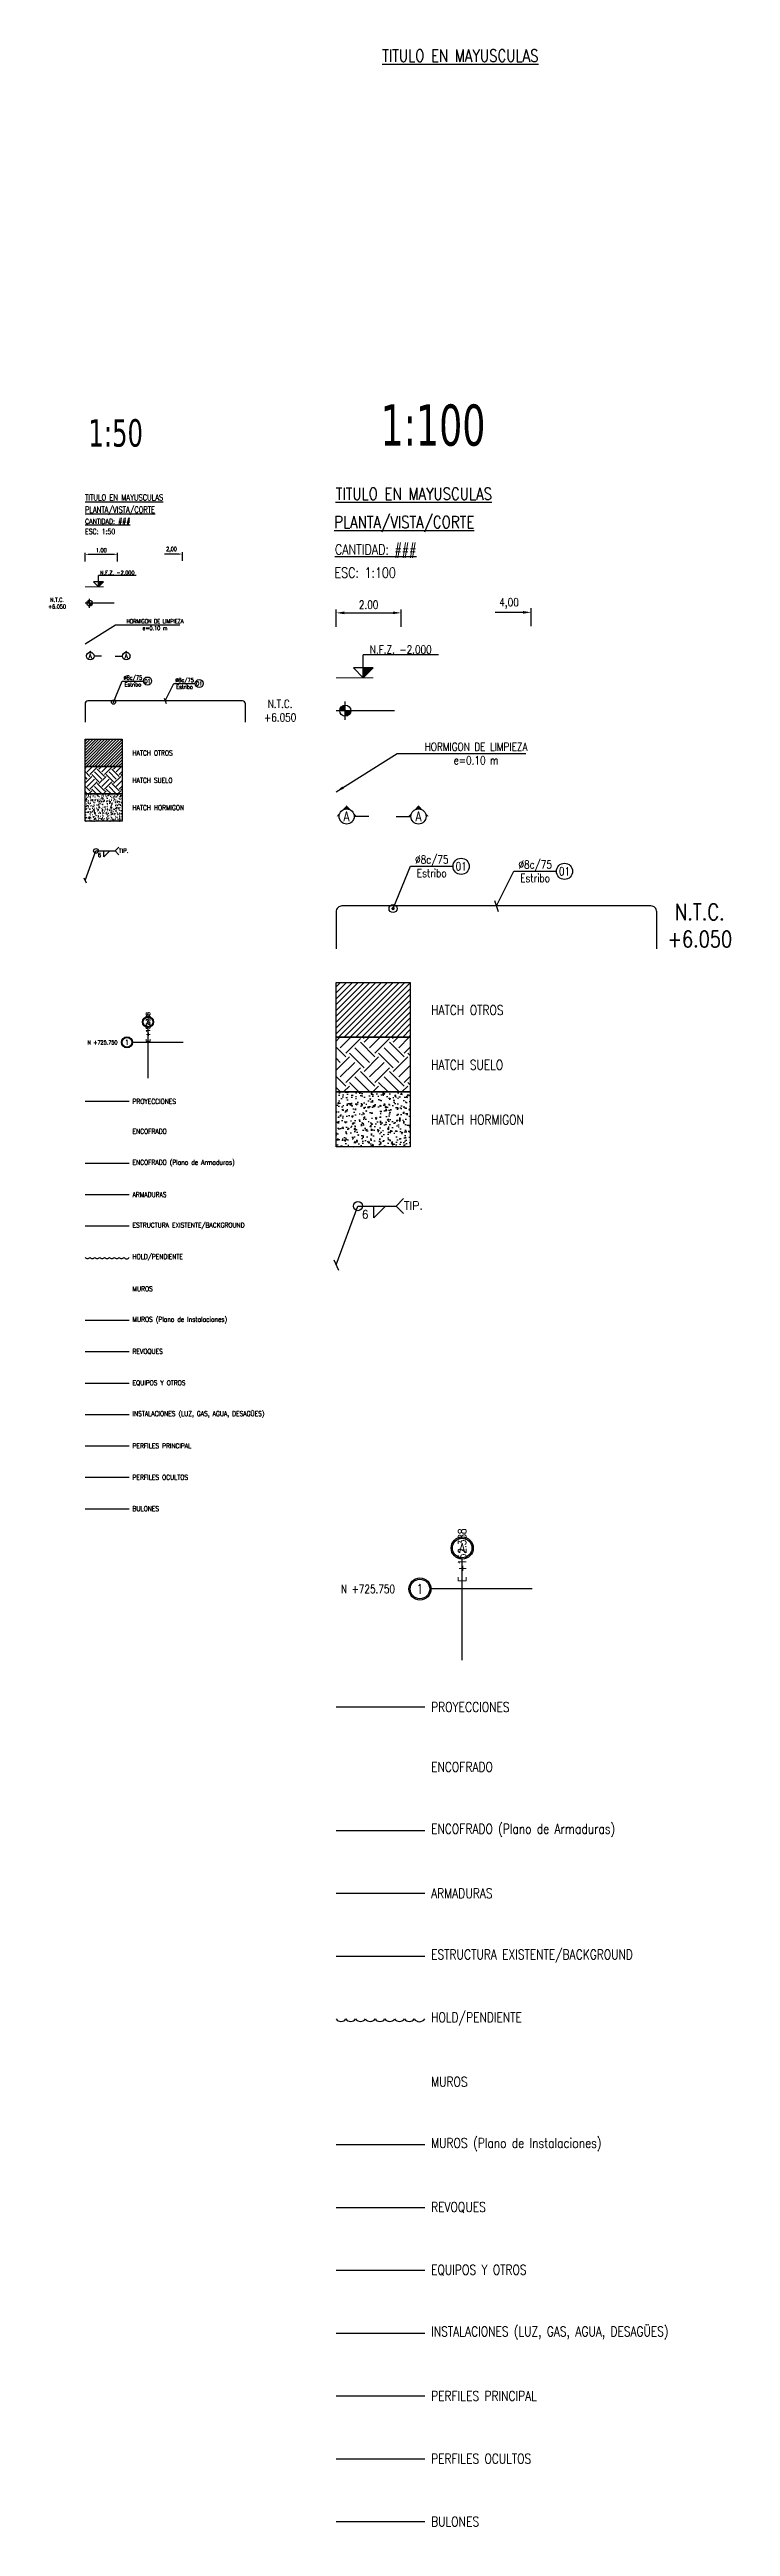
# Model space of a CAD drawing. Header units: millimetres. Extents: x -725228 to 10849, y -8846583 to 5995.
# Drawn here: x -848.6 to -827.7, y 864.3 to 940.4 of the extents above; entities that cross this region are included whole.
import ezdxf

# ---------------------------------------------------------------- set-up
doc = ezdxf.new("R2010")
doc.units = ezdxf.units.MM
doc.header["$PDMODE"] = 35
doc.header["$PDSIZE"] = 1
doc.linetypes.add('CENTER', pattern=[50.8, 31.75, -6.35, 6.35, -6.35])
doc.linetypes.add('HIDDEN', pattern=[9.525, 6.35, -3.175])
doc.layers.add('00-SIMB', color=1, linetype='Continuous', lineweight=0)
for name, color, linetype in [('CI-Armaduras', 4, 'Continuous'), ('CI-Auxiliar2', 2, 'Continuous'), ('CI-Encofrados', 2, 'Continuous'), ('CI-Equipamiento', 253, 'Continuous'), ('CI-I.S. Agua Caliente', 6, 'Continuous'), ('CI-Posiciones', 3, 'Continuous'), ('CI-Proyecciones', 1, 'HIDDEN'), ('CI-Revoques', 2, 'Continuous'), ('ES-Perfil-Oculto', 1, 'HIDDEN'), ('ES-Perfiles-f', 2, 'Continuous'), ('ES-Perfiles-g', 4, 'Continuous'), ('GE-Background', 252, 'Continuous'), ('GE-Cotas', 1, 'Continuous'), ('GE-Ejes', 1, 'CENTER'), ('GE-Hatch', 1, 'Continuous'), ('GE-Simbologia', 2, 'Continuous'), ('GE-Textos', 3, 'Continuous'), ('GE-Titulos', 4, 'Continuous'), ('PENDIENTE', 6, 'Continuous'), ('ZZ-Rotulo-Textos', 7, 'Continuous')]:
    doc.layers.add(name, color=color, linetype=linetype)
doc.styles.add('Romans', font='romans.shx', dxfattribs={"width": 0.8})
doc.styles.add('Romans PF', font='romans.shx', dxfattribs={"width": 0.8})
doc.styles.add('T2', font='ROMANS.shx', dxfattribs={"width": 0.8})
doc.styles.add('Tahoma', font='tahoma.ttf', dxfattribs={"width": 0.75})
doc.dimstyles.new('1-100', dxfattribs={"dimscale": 100, "dimtxt": 2.2, "dimasz": 1.5, "dimexe": 1, "dimexo": 0, "dimgap": 1, "dimtad": 1, "dimdec": 0, "dimzin": 9, "dimdsep": 46, "dimtxsty": 'T2', "dimblk": 'ARCHTICK', "dimcen": 0, "dimdle": 1, "dimclrd": 256, "dimclre": 256, "dimclrt": 2, "dimadec": 0, "dimazin": 0, "dimtfac": 0.666667, "dimtdec": 0, "dimtmove": 0, "dimatfit": 3, "dimldrblk": 'OBLIQUE', "dimfxl": 1, "dimtolj": 1, "dimtzin": 0, "dimlwd": -1, "dimlwe": -1, "dimarcsym": 0})
doc.dimstyles.new('1-25', dxfattribs={"dimscale": 25, "dimtxt": 2.5, "dimasz": 2.5, "dimexe": 1.25, "dimexo": 1.25, "dimgap": 1.25, "dimtad": 1, "dimdec": 0, "dimzin": 12, "dimtxsty": 'Romans PF', "dimcen": 0, "dimclrd": 2, "dimclre": 2, "dimclrt": 3, "dimadec": 0, "dimazin": 3, "dimtfac": 1, "dimtdec": 0, "dimtmove": 0, "dimatfit": 3, "dimfxl": 1, "dimlwd": -1, "dimlwe": -1, "dimarcsym": 0})
doc.dimstyles.new('COTAS GENERAL', dxfattribs={"dimscale": 0.1, "dimtxt": 2.5, "dimasz": 2.5, "dimexe": 1, "dimexo": 1, "dimgap": 1.25, "dimtad": 1, "dimzin": 1, "dimdsep": 46, "dimtxsty": 'Romans', "dimcen": 1, "dimclrd": 2, "dimclre": 1, "dimclrt": 3, "dimaunit": 1, "dimadec": 3, "dimazin": 0, "dimtfac": 1, "dimtix": 1, "dimtmove": 0, "dimatfit": 0, "dimfxl": 1.5, "dimtolj": 1, "dimarcsym": 0})
doc.dimstyles.new('COTAS REPLANTEO', dxfattribs={"dimscale": 0.1, "dimtxt": 2.5, "dimasz": 2.5, "dimexe": 1.25, "dimexo": 1.25, "dimgap": 1.25, "dimtad": 1, "dimjust": 1, "dimzin": 1, "dimtxsty": 'Romans PF', "dimcen": 0, "dimse2": 1, "dimsd2": 1, "dimclrd": 2, "dimclre": 1, "dimclrt": 3, "dimadec": 0, "dimazin": 3, "dimtfac": 1, "dimtmove": 0, "dimatfit": 3, "dimfxl": 1, "dimlwd": -1, "dimlwe": -1, "dimarcsym": 0})

msp = doc.modelspace()

# ---------------------------------------------------------------- texts
at = {"layer": 'CI-Posiciones', "style": 'Romans'}
for s, height, p in [('6', 0.125, (-847.141, 915.6)), ('TIP.', 0.125, (-846.491, 915.733)), ('TIP.', 0.25, (-837.724, 904.757)), ('6', 0.25, (-839.024, 904.489))]:
    msp.add_text(s, height=height, dxfattribs=at).set_placement(p)
at = {"layer": 'CI-Posiciones', "attachment_point": 5, "style": 'Romans'}
for s, insert, char_height, width in [('%%C8c/75\\PEstribo', (-846.062, 921.013), 0.125, 1.21256), ('01', (-845.61, 921.013), 0.125, 0.13333), ('%%C8c/75\\PEstribo', (-844.472, 920.937), 0.125, 1.21256), ('01', (-844.02, 920.937), 0.125, 0.13333), ('%%C8c/75\\PEstribo', (-836.866, 915.317), 0.25, 2.42513), ('%%C8c/75\\PEstribo', (-833.686, 915.164), 0.25, 2.42513), ('01', (-835.963, 915.317), 0.25, 0.26667), ('01', (-832.783, 915.163), 0.25, 0.26667)]:
    msp.add_mtext(s, dxfattribs=dict(at, insert=insert, char_height=char_height, width=width))
at = {"layer": 'GE-Ejes', "color": 2, "attachment_point": 6, "rotation": 90, "style": 'Romans'}
for insert, char_height in [((-845.594, 910.831), 0.125), ((-835.931, 894.953), 0.25)]:
    msp.add_mtext('E +152.388', dxfattribs=dict(at, insert=insert, char_height=char_height))
at = {"layer": 'GE-Ejes', "color": 3, "attachment_point": 5, "style": 'Romans'}
for s, insert, char_height, width in [('A', (-845.594, 910.531), 0.15, 0.13333), ('1', (-846.244, 909.902), 0.15, 0.13333), ('A', (-835.931, 894.353), 0.3, 0.26667), ('1', (-837.231, 893.094), 0.3, 0.26667)]:
    msp.add_mtext(s, dxfattribs=dict(at, insert=insert, char_height=char_height, width=width))
at = {"layer": 'GE-Ejes', "color": 2, "attachment_point": 4, "style": 'Romans'}
for s, insert, char_height in [('\\pi-0.91429;N +725.750', (-846.544, 909.902), 0.125), ('\\pi-1.8286;N +725.750', (-837.831, 893.094), 0.25)]:
    msp.add_mtext(s, dxfattribs=dict(at, insert=insert, char_height=char_height))
at = {"layer": 'GE-Textos', "style": 'Romans'}
for s, insert, char_height, width, attachment_point in [('N.F.Z. -2.000', (-846.539, 924.283), 0.125, 1.21256, 8), ('\\pi-2.884;N.T.C.\\P+6.050', (-846.952, 923.407), 0.125, 1.21256, 5), ('A', (-847.371, 921.78), 0.15, 1.45508, 5), ('A', (-846.266, 921.78), 0.15, 1.45508, 5), ('N.F.Z. -2.000', (-837.82, 921.857), 0.25, 2.42513, 8), ('\\pi-5.768;N.T.C.\\P+6.050', (-838.647, 920.103), 0.25, 2.42513, 5), ('A', (-839.485, 916.851), 0.3, 2.91015, 5), ('A', (-837.274, 916.851), 0.3, 2.91015, 5), ('\\pi-11.536;N.T.C.\\P+6.050', (-822.852, 913.496), 0.5, 4.85026, 5)]:
    msp.add_mtext(s, dxfattribs=dict(at, insert=insert, char_height=char_height, width=width, attachment_point=attachment_point))
at = {"layer": 'GE-Textos', "attachment_point": 5, "style": 'Romans'}
for s, insert, char_height in [('\\pi0.4476;HORMIGON DE LIMPIEZA\\Pe=0.10 m ', (-845.604, 922.747), 0.125), ('\\pi0.8952;HORMIGON DE LIMPIEZA\\Pe=0.10 m ', (-835.95, 918.784), 0.25)]:
    msp.add_mtext(s, dxfattribs=dict(at, insert=insert, char_height=char_height))
at = {"layer": 'GE-Titulos', "style": 'Romans PF', "width": 0.8}
for s, p in [('%%UTITULO EN MAYUSCULAS', (-838.393, 940.058)), ('%%UTITULO EN MAYUSCULAS', (-839.823, 926.585)), ('%%UPLANTA/VISTA/CORTE', (-839.866, 925.714))]:
    msp.add_text(s, height=0.375, dxfattribs=at).set_placement(p)
at = {"layer": 'GE-Titulos', "color": 3, "style": 'Romans PF', "width": 0.8}
for s, p in [('%%UCANTIDAD: ###', (-839.845, 924.902)), ('ESC: 1:100', (-839.857, 924.19))]:
    msp.add_text(s, height=0.3125, dxfattribs=at).set_placement(p)
at = {"layer": 'GE-Titulos', "attachment_point": 4, "line_spacing_factor": 1.200001, "style": 'Romans PF'}
for s, insert, char_height, width in [('{\\H0.75x;\\LTITULO EN MAYUSCULAS\\PPLANTA/VISTA/CORTE\\P\\H0.83333x;\\C3;CANTIDAD: ###\\P\\lESC: 1:50}', (-847.533, 926.143), 0.25, 17.8389), ('{\\H0.75x;HATCH OTROS}', (-846.071, 918.803), 0.2, 14.27112), ('{\\H0.75x;HATCH SUELO}', (-846.071, 917.961), 0.2, 14.27112), ('{\\H0.75x;HATCH HORMIGON}', (-846.071, 917.119), 0.2, 14.27112), ('{\\H0.75x;HATCH OTROS}', (-836.883, 910.895), 0.4, 28.54223), ('{\\H0.75x;HATCH SUELO}', (-836.883, 909.211), 0.4, 28.54223), ('{\\H0.75x;PROYECCIONES}', (-846.071, 908.087), 0.2, 14.27112), ('{\\H0.75x;ENCOFRADO}', (-846.071, 907.166), 0.2, 14.27112), ('{\\H0.75x;HATCH HORMIGON}', (-836.883, 907.527), 0.4, 28.54223), ('{\\H0.75x;ENCOFRADO (Plano de Armaduras)}', (-846.071, 906.189), 0.2, 14.27112), ('{\\H0.75x;ARMADURAS}', (-846.071, 905.223), 0.2, 14.27112), ('{\\H0.75x;ESTRUCTURA EXISTENTE/BACKGROUND}', (-846.071, 904.257), 0.2, 14.27112), ('{\\H0.75x;HOLD/PENDIENTE}', (-846.071, 903.291), 0.2, 14.27112), ('{\\H0.75x;MUROS}', (-846.071, 902.325), 0.2, 14.27112), ('{\\H0.75x;MUROS (Plano de Instalaciones)}', (-846.071, 901.359), 0.2, 14.27112), ('{\\H0.75x;REVOQUES}', (-846.071, 900.393), 0.2, 14.27112), ('{\\H0.75x;EQUIPOS Y OTROS}', (-846.071, 899.427), 0.2, 14.27112), ('{\\H0.75x;INSTALACIONES (LUZ, GAS, AGUA, DESAGÜES)}', (-846.071, 898.461), 0.2, 14.27112), ('{\\H0.75x;PERFILES PRINCIPAL}', (-846.071, 897.495), 0.2, 14.27112), ('{\\H0.75x;PERFILES OCULTOS}', (-846.071, 896.529), 0.2, 14.27112), ('{\\H0.75x;BULONES}', (-846.071, 895.563), 0.2, 14.27112), ('{\\H0.75x;PROYECCIONES}', (-836.883, 889.463), 0.4, 28.54223), ('{\\H0.75x;ENCOFRADO}', (-836.883, 887.623), 0.4, 28.54223), ('{\\H0.75x;ENCOFRADO (Plano de Armaduras)}', (-836.883, 885.669), 0.4, 28.54223), ('{\\H0.75x;ARMADURAS}', (-836.883, 883.737), 0.4, 28.54223), ('{\\H0.75x;ESTRUCTURA EXISTENTE/BACKGROUND}', (-836.883, 881.805), 0.4, 28.54223), ('{\\H0.75x;HOLD/PENDIENTE}', (-836.883, 879.873), 0.4, 28.54223), ('{\\H0.75x;MUROS}', (-836.883, 877.941), 0.4, 28.54223), ('{\\H0.75x;MUROS (Plano de Instalaciones)}', (-836.883, 876.009), 0.4, 28.54223), ('{\\H0.75x;REVOQUES}', (-836.883, 874.077), 0.4, 28.54223), ('{\\H0.75x;EQUIPOS Y OTROS}', (-836.883, 872.145), 0.4, 28.54223), ('{\\H0.75x;INSTALACIONES (LUZ, GAS, AGUA, DESAGÜES)}', (-836.883, 870.213), 0.4, 28.54223), ('{\\H0.75x;PERFILES PRINCIPAL}', (-836.883, 868.281), 0.4, 28.54223), ('{\\H0.75x;PERFILES OCULTOS}', (-836.883, 866.349), 0.4, 28.54223), ('{\\H0.75x;BULONES}', (-836.883, 864.417), 0.4, 28.54223)]:
    msp.add_mtext(s, dxfattribs=dict(at, insert=insert, char_height=char_height, width=width))
at = {"layer": 'ZZ-Rotulo-Textos', "style": 'Tahoma', "width": 0.75}
for s, height, p in [('1:100', 1.2656, (-838.442, 928.253)), ('1:50', 0.8438, (-847.428, 928.223))]:
    msp.add_text(s, height=height, dxfattribs=at).set_placement(p)

# ---------------------------------------------------------------- blocks, each defined once
blk = doc.blocks.new('_ArchTick')
at = {"color": 0, "linetype": 'ByBlock', "const_width": 0.15}
blk.add_lwpolyline([(-0.5, -0.5), (0.5, 0.5)], dxfattribs=at)
blk = doc.blocks.new('*D81')
at = {"layer": 'Defpoints', "color": 0, "transparency": 16777216}
for p in [(-846.533, 924.911), (-847.533, 924.645), (-846.533, 924.645)]:
    blk.add_point(p, dxfattribs=at)
at = {"layer": 'GE-Cotas', "color": 1, "lineweight": -2, "transparency": 16777216}
for p, q in [((-847.533, 924.695), (-847.533, 924.961)), ((-846.533, 924.695), (-846.533, 924.961))]:
    blk.add_line(p, q, dxfattribs=at)
at = {"layer": 'GE-Cotas', "color": 2, "lineweight": -2, "transparency": 16777216}
blk.add_line((-847.408, 924.911), (-846.658, 924.911), dxfattribs=at)
at = {"layer": 'GE-Cotas', "color": 2, "transparency": 16777216}
for points in [[(-847.408, 924.931), (-847.408, 924.89), (-847.533, 924.911)], [(-846.658, 924.931), (-846.658, 924.89), (-846.533, 924.911)]]:
    blk.add_solid(points, dxfattribs=at)
at = {"layer": 'GE-Cotas', "color": 3, "transparency": 16777216, "insert": (-847.033, 925.036), "char_height": 0.125, "attachment_point": 5, "style": 'Romans'}
blk.add_mtext('\\A1;1.00', dxfattribs=at)
blk = doc.blocks.new('*D82')
at = {"layer": 'Defpoints', "color": 0, "transparency": 16777216}
for p in [(-846.533, 924.918), (-846.533, 924.645), (-844.533, 924.645)]:
    blk.add_point(p, dxfattribs=at)
at = {"layer": 'GE-Cotas', "color": 2, "transparency": 16777216}
blk.add_line((-844.658, 924.918), (-845.088, 924.918), dxfattribs=at)
at = {"layer": 'GE-Cotas', "color": 1, "transparency": 16777216}
blk.add_line((-844.533, 924.707), (-844.533, 924.981), dxfattribs=at)
at = {"layer": 'GE-Cotas', "color": 2, "transparency": 16777216}
blk.add_solid([(-844.658, 924.939), (-844.658, 924.897), (-844.533, 924.918)], dxfattribs=at)
at = {"layer": 'GE-Cotas', "color": 3, "transparency": 16777216, "insert": (-844.873, 925.055), "char_height": 0.125, "attachment_point": 5, "style": 'Romans PF'}
blk.add_mtext('2,00', dxfattribs=at)
blk = doc.blocks.new('*D83')
at = {"layer": 'Defpoints', "color": 0, "transparency": 16777216}
for p in [(-839.809, 922.579), (-837.809, 923.111), (-837.809, 922.579)]:
    blk.add_point(p, dxfattribs=at)
at = {"layer": 'GE-Cotas', "color": 1, "lineweight": -2, "transparency": 16777216}
for p, q in [((-839.809, 922.679), (-839.809, 923.211)), ((-837.809, 922.679), (-837.809, 923.211))]:
    blk.add_line(p, q, dxfattribs=at)
at = {"layer": 'GE-Cotas', "color": 2, "lineweight": -2, "transparency": 16777216}
blk.add_line((-839.559, 923.111), (-838.059, 923.111), dxfattribs=at)
at = {"layer": 'GE-Cotas', "color": 2, "transparency": 16777216}
for points in [[(-839.559, 923.153), (-839.559, 923.07), (-839.809, 923.111)], [(-838.059, 923.153), (-838.059, 923.07), (-837.809, 923.111)]]:
    blk.add_solid(points, dxfattribs=at)
at = {"layer": 'GE-Cotas', "color": 3, "transparency": 16777216, "insert": (-838.809, 923.361), "char_height": 0.25, "attachment_point": 5, "style": 'Romans'}
blk.add_mtext('\\A1;2.00', dxfattribs=at)
blk = doc.blocks.new('*D84')
at = {"layer": 'Defpoints', "color": 0, "transparency": 16777216}
for p in [(-837.809, 923.126), (-837.809, 922.579), (-833.809, 922.579)]:
    blk.add_point(p, dxfattribs=at)
at = {"layer": 'GE-Cotas', "color": 1, "transparency": 16777216}
blk.add_line((-833.809, 922.704), (-833.809, 923.251), dxfattribs=at)
at = {"layer": 'GE-Cotas', "color": 2, "transparency": 16777216}
blk.add_line((-834.059, 923.126), (-834.918, 923.126), dxfattribs=at)
blk.add_solid([(-834.059, 923.168), (-834.059, 923.085), (-833.809, 923.126)], dxfattribs=at)
at = {"layer": 'GE-Cotas', "color": 3, "transparency": 16777216, "insert": (-834.489, 923.4), "char_height": 0.25, "attachment_point": 5, "style": 'Romans PF'}
blk.add_mtext('4,00', dxfattribs=at)

# ---------------------------------------------------------------- dimensions: what is measured, and where the dimension line sits
at = {"layer": 'GE-Cotas'}
for base, p1, p2, dimstyle, override, picture, middle in [((-846.533, 924.911), (-847.533, 924.645), (-846.533, 924.645), 'COTAS GENERAL', {"dimscale": 0.05, "dimdec": 2, "dimzin": 1}, '*D81', (-847.033, 925.036)), ((-846.533, 924.918), (-844.533, 924.645), (-846.533, 924.645), 'COTAS REPLANTEO', {"dimscale": 0.05, "dimdec": 2, "dimzin": 0}, '*D82', (-844.873, 925.055)), ((-837.809, 923.111), (-839.809, 922.579), (-837.809, 922.579), 'COTAS GENERAL', {"dimscale": 0.1, "dimdec": 2, "dimzin": 1}, '*D83', (-838.809, 923.361)), ((-837.809, 923.126), (-833.809, 922.579), (-837.809, 922.579), 'COTAS REPLANTEO', {"dimscale": 0.1, "dimdec": 2, "dimzin": 0}, '*D84', (-834.489, 923.4))]:
    dim = msp.add_linear_dim(base=base, p1=p1, p2=p2, dimstyle=dimstyle, override=override, dxfattribs=at)
    dim.commit()
    dim.dimension.update_dxf_attribs({"geometry": picture, "text_midpoint": middle})

# ---------------------------------------------------------------- hatches: boundary and pattern name
at = {"layer": 'GE-Hatch'}
h = msp.add_hatch(dxfattribs=at)
h.set_pattern_fill('ANSI31', color=256, scale=0.02, style=0)
h.set_pattern_definition([(45, (-24.34431, 808.13103), (-0.0449012806, 0.0449012806), [])])
h.paths.add_polyline_path([(-846.393, 919.228), (-847.533, 919.228), (-847.533, 918.386), (-846.393, 918.386)])
h = msp.add_hatch(dxfattribs=at)
h.set_pattern_fill('EARTH', color=256, scale=0.05, angle=45, style=0)
h.set_pattern_definition([(45, (-24.3443, 808.13103), (3e-17, 0.4490128), [0.3175, -0.3175]), (45, (-24.4285, 808.21522), (3e-17, 0.4490128), [0.3175, -0.3175]), (45, (-24.5127, 808.2994), (3e-17, 0.4490128), [0.3175, -0.3175]), (135, (-24.5127, 808.35553), (-0.4490128, 3e-17), [0.3175, -0.3175]), (135, (-24.4285, 808.43972), (-0.4490128, 3e-17), [0.3175, -0.3175]), (135, (-24.3443, 808.5239), (-0.4490128, 3e-17), [0.3175, -0.3175])])
h.paths.add_polyline_path([(-846.393, 918.386), (-847.533, 918.386), (-847.533, 917.544), (-846.393, 917.544)])
h = msp.add_hatch(dxfattribs=at)
h.set_pattern_fill('AR-CONC', color=256, scale=0.001, style=0)
h.set_pattern_definition([(50, (-24.3443, 808.13103), (0.18218467, -0.015939086), [0.01905, -0.20955]), (355, (-24.3443, 808.13103), (-0.035242826, 0.191056643), [0.01524, -0.16764]), (100.451, (-24.32912, 808.1297), (0.1469425, 0.175116688), [0.01619, -0.17809]), (46.1842, (-24.3443, 808.18183), (0.27107904, -0.04204233), [0.028575, -0.314325]), (96.6356, (-24.32172, 808.17832), (0.237404234, 0.24742556), [0.024285, -0.267135]), (351.184, (-24.3443, 808.18183), (0.23740461, 0.24742512), [0.02286, -0.25146]), (21, (-24.3189, 808.16913), (0.15161488, -0.102265519), [0.01905, -0.20955]), (326, (-24.3189, 808.16913), (0.06180203, 0.184187966), [0.01524, -0.16764]), (71.4514, (-24.30627, 808.1606), (0.21341649, 0.081922858), [0.01619, -0.17809]), (37.5, (-24.34431, 808.13103), (0.003088603, 0.084555039), [0, -0.165608, 0, -0.17018, 0, -0.168275]), (7.5, (-24.34431, 808.13103), (0.066819663, 0.100180575), [0, -0.097028, 0, -0.161798, 0, -0.064135]), (327.5, (-24.40095, 808.13103), (0.135590595, -0.005728744), [0, -0.0635, 0, -0.19812, 0, -0.26289]), (317.5, (-24.42635, 808.13103), (0.148129181, 0.025426491), [0, -0.08255, 0, -0.131572, 0, -0.18669])])
h.paths.add_polyline_path([(-846.393, 917.544), (-847.533, 917.544), (-847.533, 916.702), (-846.393, 916.702)])
h = msp.add_hatch(dxfattribs=at)
h.set_pattern_fill('ANSI31', color=256, scale=0.04, style=0)
h.set_pattern_definition([(45, (806.5691, 689.55203), (-0.089802561, 0.089802561), [])])
h.paths.add_polyline_path([(-837.529, 911.746), (-839.809, 911.746), (-839.809, 910.062), (-837.529, 910.062)])
h = msp.add_hatch(dxfattribs=at)
h.set_pattern_fill('EARTH', color=256, scale=0.1, angle=45, style=0)
h.set_pattern_definition([(45, (806.5691, 689.552), (6e-17, 0.8980256), [0.635, -0.635]), (45, (806.4007, 689.7204), (6e-17, 0.8980256), [0.635, -0.635]), (45, (806.23234, 689.8888), (6e-17, 0.8980256), [0.635, -0.635]), (135, (806.23234, 690.00104), (-0.8980256, 6e-17), [0.635, -0.635]), (135, (806.4007, 690.1694), (-0.8980256, 6e-17), [0.635, -0.635]), (135, (806.5691, 690.3378), (-0.8980256, 6e-17), [0.635, -0.635])])
h.paths.add_polyline_path([(-837.529, 910.062), (-839.809, 910.062), (-839.809, 908.378), (-837.529, 908.378)])
h = msp.add_hatch(dxfattribs=at)
h.set_pattern_fill('AR-CONC', color=256, scale=0.002, style=0)
h.set_pattern_definition([(50, (806.5691, 689.55203), (0.36436934, -0.03187817), [0.0381, -0.4191]), (355, (806.5691, 689.55203), (-0.07048565, 0.382113286), [0.03048, -0.33528]), (100.451, (806.59947, 689.54937), (0.293885, 0.350233376), [0.03238, -0.35618]), (46.1842, (806.5691, 689.65363), (0.54215808, -0.08408466), [0.05715, -0.62865]), (96.6356, (806.6143, 689.6466), (0.47480847, 0.49485111), [0.04857, -0.53427]), (351.184, (806.5691, 689.6536), (0.47480921, 0.49485024), [0.04572, -0.50292]), (21, (806.6199, 689.62823), (0.30322976, -0.204531037), [0.0381, -0.4191]), (326, (806.6199, 689.62823), (0.12360406, 0.36837593), [0.03048, -0.33528]), (71.4514, (806.64517, 689.6112), (0.42683298, 0.163845715), [0.03238, -0.35618]), (37.5, (806.5691, 689.55203), (0.006177207, 0.169110078), [0, -0.331216, 0, -0.34036, 0, -0.33655]), (7.5, (806.5691, 689.55203), (0.133639325, 0.20036115), [0, -0.194056, 0, -0.323596, 0, -0.12827]), (327.5, (806.45582, 689.55203), (0.27118119, -0.011457488), [0, -0.127, 0, -0.39624, 0, -0.52578]), (317.5, (806.40502, 689.55203), (0.296258363, 0.050852982), [0, -0.1651, 0, -0.263144, 0, -0.37338])])
h.paths.add_polyline_path([(-837.529, 908.378), (-839.809, 908.378), (-839.809, 906.694), (-837.529, 906.694)])
at = {"layer": 'GE-Simbologia'}
h = msp.add_hatch(color=2, dxfattribs=at)
h.paths.add_polyline_path([(-847.393, 923.407), (-847.307, 923.407, -0.414214), (-847.393, 923.321)])
h.paths.add_polyline_path([(-847.393, 923.407), (-847.478, 923.407, -0.414214), (-847.393, 923.492)])
h = msp.add_hatch(color=256, dxfattribs=at)
h.paths.add_polyline_path([(-847.289, 921.863), (-847.371, 921.952), (-847.454, 921.863, -0.198912), (-847.371, 921.897, -0.198912)])
h.paths.add_polyline_path([(-847.255, 921.78), (-847.213, 921.78), (-847.283, 921.856, -0.178598)])
h.paths.add_polyline_path([(-847.488, 921.78, -0.178598), (-847.46, 921.856), (-847.53, 921.78)])
h = msp.add_hatch(color=256, dxfattribs=at)
h.paths.add_polyline_path([(-846.348, 921.863), (-846.266, 921.952), (-846.183, 921.863, 0.198912), (-846.266, 921.897, 0.198912)])
h.paths.add_polyline_path([(-846.382, 921.78), (-846.424, 921.78), (-846.354, 921.856, 0.178598)])
h.paths.add_polyline_path([(-846.149, 921.78, 0.178598), (-846.177, 921.856), (-846.107, 921.78)])
h = msp.add_hatch(color=2, dxfattribs=at)
h.paths.add_polyline_path([(-839.528, 920.103), (-839.356, 920.103, -0.414214), (-839.528, 919.932)])
h.paths.add_polyline_path([(-839.528, 920.103), (-839.699, 920.103, -0.414214), (-839.528, 920.274)])
h = msp.add_hatch(color=256, dxfattribs=at)
h.paths.add_polyline_path([(-839.321, 917.015), (-839.485, 917.193), (-839.65, 917.015, -0.198912), (-839.485, 917.083, -0.198912)])
h.paths.add_polyline_path([(-839.252, 916.851), (-839.168, 916.851), (-839.308, 917.002, -0.178598)])
h.paths.add_polyline_path([(-839.718, 916.851, -0.178598), (-839.662, 917.002), (-839.802, 916.851)])
h = msp.add_hatch(color=256, dxfattribs=at)
h.paths.add_polyline_path([(-837.438, 917.015), (-837.274, 917.193), (-837.109, 917.015, 0.198912), (-837.274, 917.083, 0.198912)])
h.paths.add_polyline_path([(-837.506, 916.851), (-837.59, 916.851), (-837.451, 917.002, 0.178598)])
h.paths.add_polyline_path([(-837.041, 916.851, 0.178598), (-837.097, 917.002), (-836.957, 916.851)])

# ---------------------------------------------------------------- linework, layer by layer
at = {"layer": '00-SIMB'}
for p, q in [((-847.533, 923.912), (-846.966, 923.912)), ((-839.809, 921.114), (-838.674, 921.114))]:
    msp.add_line(p, q, dxfattribs=at)
at = {"layer": 'CI-Armaduras'}
for p, q in [((-847.533, 905.223), (-846.171, 905.223)), ((-839.809, 883.737), (-837.083, 883.737))]:
    msp.add_line(p, q, dxfattribs=at)
for points in [[(-842.601, 919.746), (-842.601, 920.314, 0.414214), (-842.691, 920.404), (-847.443, 920.404, 0.414214), (-847.533, 920.314), (-847.533, 919.746)], [(-829.945, 912.783), (-829.945, 913.917, 0.414214), (-830.125, 914.097), (-839.629, 914.097, 0.414214), (-839.809, 913.917), (-839.809, 912.783)]]:
    msp.add_lwpolyline(points, format="xyb", dxfattribs=at)
for points, const_width in [([(-846.67, 920.364, 1), (-846.645, 920.364, 1)], 0.025), ([(-838.082, 914.017, 1), (-838.032, 914.017, 1)], 0.05)]:
    msp.add_lwpolyline(points, format="xyb", close=True, dxfattribs=dict(at, const_width=const_width))
at = {"layer": 'CI-Auxiliar2'}
for points in [[(-847.533, 919.228), (-846.393, 919.228), (-846.393, 918.386), (-847.533, 918.386)], [(-847.533, 918.386), (-846.393, 918.386), (-846.393, 917.544), (-847.533, 917.544)], [(-847.533, 917.544), (-846.393, 917.544), (-846.393, 916.702), (-847.533, 916.702)], [(-839.809, 911.746), (-837.529, 911.746), (-837.529, 910.062), (-839.809, 910.062)], [(-839.809, 910.062), (-837.529, 910.062), (-837.529, 908.378), (-839.809, 908.378)], [(-839.809, 908.378), (-837.529, 908.378), (-837.529, 906.694), (-839.809, 906.694)]]:
    msp.add_lwpolyline(points, close=True, dxfattribs=at)
at = {"layer": 'CI-Encofrados'}
for p, q in [((-847.533, 906.189), (-846.171, 906.189)), ((-839.809, 885.669), (-837.083, 885.669))]:
    msp.add_line(p, q, dxfattribs=at)
at = {"layer": 'CI-Equipamiento'}
for p, q in [((-847.533, 899.427), (-846.171, 899.427)), ((-839.809, 872.145), (-837.083, 872.145))]:
    msp.add_line(p, q, dxfattribs=at)
at = {"layer": 'CI-I.S. Agua Caliente'}
for p, q in [((-847.533, 898.461), (-846.171, 898.461)), ((-839.809, 870.213), (-837.083, 870.213))]:
    msp.add_line(p, q, dxfattribs=at)
at = {"layer": 'CI-Posiciones'}
for centre, radius in [((-845.61, 921.013), 0.125), ((-844.02, 920.937), 0.125), ((-835.963, 915.317), 0.25), ((-832.783, 915.163), 0.25)]:
    msp.add_circle(centre, radius, dxfattribs=at)
at = {"layer": 'CI-Proyecciones', "ltscale": 50}
msp.add_line((-846.171, 908.087), (-847.533, 908.087), dxfattribs=at)
at = {"layer": 'CI-Proyecciones', "ltscale": 100}
msp.add_line((-837.083, 889.463), (-839.809, 889.463), dxfattribs=at)
at = {"layer": 'CI-Revoques'}
for p, q in [((-847.533, 901.359), (-846.171, 901.359)), ((-847.533, 900.393), (-846.171, 900.393)), ((-839.809, 876.009), (-837.083, 876.009)), ((-839.809, 874.077), (-837.083, 874.077))]:
    msp.add_line(p, q, dxfattribs=at)
at = {"layer": 'ES-Perfil-Oculto', "ltscale": 50}
msp.add_line((-847.533, 896.529), (-846.171, 896.529), dxfattribs=at)
at = {"layer": 'ES-Perfil-Oculto', "ltscale": 100}
msp.add_line((-839.809, 866.349), (-837.083, 866.349), dxfattribs=at)
at = {"layer": 'ES-Perfiles-f'}
for p, q in [((-847.533, 895.563), (-846.171, 895.563)), ((-839.809, 864.417), (-837.083, 864.417))]:
    msp.add_line(p, q, dxfattribs=at)
at = {"layer": 'ES-Perfiles-g'}
for p, q in [((-847.533, 897.495), (-846.171, 897.495)), ((-839.809, 868.281), (-837.083, 868.281))]:
    msp.add_line(p, q, dxfattribs=at)
at = {"layer": 'GE-Background'}
for p, q in [((-847.533, 904.257), (-846.171, 904.257)), ((-839.809, 881.805), (-837.083, 881.805))]:
    msp.add_line(p, q, dxfattribs=at)
at = {"layer": 'GE-Ejes', "ltscale": 500}
for p, q in [((-845.594, 908.806), (-845.594, 910.361)), ((-844.519, 909.902), (-846.074, 909.902))]:
    msp.add_line(p, q, dxfattribs=at)
at = {"layer": 'GE-Ejes', "ltscale": 1000}
for p, q in [((-835.931, 890.902), (-835.931, 894.013)), ((-833.78, 893.094), (-836.891, 893.094))]:
    msp.add_line(p, q, dxfattribs=at)
at = {"layer": 'GE-Ejes', "color": 3, "linetype": 'ByBlock'}
for centre, radius in [((-845.594, 910.531), 0.17), ((-845.594, 910.531), 0.15), ((-846.244, 909.902), 0.17), ((-846.244, 909.902), 0.15), ((-835.931, 894.353), 0.34), ((-835.931, 894.353), 0.3), ((-837.231, 893.094), 0.34), ((-837.231, 893.094), 0.3)]:
    msp.add_circle(centre, radius, dxfattribs=at)
at = {"layer": 'GE-Simbologia', "color": 2}
for p, q in [((-847.117, 923.912), (-847.117, 924.263)), ((-845.96, 924.263), (-847.117, 924.263)), ((-846.634, 923.407), (-847.533, 923.407)), ((-847.393, 923.266), (-847.393, 923.547)), ((-838.976, 921.114), (-838.976, 921.817)), ((-836.663, 921.817), (-838.976, 921.817)), ((-838.009, 920.103), (-839.809, 920.103)), ((-839.528, 919.822), (-839.528, 920.384))]:
    msp.add_line(p, q, dxfattribs=at)
at = {"layer": 'GE-Simbologia'}
for p, q in [((-847.03, 921.78), (-847.255, 921.78)), ((-846.607, 921.78), (-846.382, 921.78)), ((-838.802, 916.851), (-839.252, 916.851)), ((-837.957, 916.851), (-837.506, 916.851)), ((-846.955, 915.61), (-846.955, 915.79)), ((-846.775, 915.79), (-846.955, 915.61)), ((-846.611, 915.79), (-846.495, 915.906)), ((-846.611, 915.79), (-846.495, 915.673)), ((-838.653, 904.51), (-838.653, 904.87)), ((-838.293, 904.87), (-838.653, 904.51)), ((-837.965, 904.87), (-837.732, 905.103)), ((-837.965, 904.87), (-837.732, 904.637))]:
    msp.add_line(p, q, dxfattribs=at)
at = {"layer": 'GE-Simbologia', "color": 2}
for points in [[(-846.966, 924.063), (-847.268, 924.063), (-847.117, 923.912), (-846.966, 924.063)], [(-838.674, 921.417), (-839.278, 921.417), (-838.976, 921.114), (-838.674, 921.417)]]:
    msp.add_lwpolyline(points, dxfattribs=at)
for centre, radius in [((-847.393, 923.407), 0.0856), ((-839.528, 920.103), 0.171)]:
    msp.add_circle(centre, radius, dxfattribs=at)
at = {"layer": 'GE-Simbologia'}
for centre, radius in [((-847.371, 921.78), 0.116), ((-846.266, 921.78), 0.116), ((-839.485, 916.851), 0.233), ((-837.274, 916.851), 0.233), ((-847.197, 915.79), 0.0717), ((-839.136, 904.87), 0.143)]:
    msp.add_circle(centre, radius, dxfattribs=at)
at = {"layer": 'GE-Simbologia', "color": 2}
for points in [[(-847.117, 923.912), (-847.117, 924.063), (-846.966, 924.063)], [(-838.976, 921.114), (-838.976, 921.417), (-838.674, 921.417)]]:
    msp.add_solid(points, dxfattribs=at)
at = {"layer": 'PENDIENTE'}
for points in [[(-847.533, 903.291, 0.520567), (-847.383, 903.291, 0.520567), (-847.233, 903.291, 0.520567), (-847.083, 903.291, 0.520567), (-846.933, 903.291, 0.520567), (-846.783, 903.291, 0.520567), (-846.633, 903.291, 0.520567), (-846.483, 903.291, 0.520567), (-846.333, 903.291, 0.520567), (-846.171, 903.291, 0.520567)], [(-839.809, 879.873, 0.520567), (-839.509, 879.873, 0.520567), (-839.209, 879.873, 0.520567), (-838.909, 879.873, 0.520567), (-838.609, 879.873, 0.520567), (-838.309, 879.873, 0.520567), (-838.009, 879.873, 0.520567), (-837.709, 879.873, 0.520567), (-837.409, 879.873, 0.520567), (-837.083, 879.873, 0.520567)]]:
    msp.add_lwpolyline(points, format="xyb", dxfattribs=at)

msp.set_redraw_order([(e.dxf.handle, doc.entitydb.next_handle()) for e in msp.query("TEXT MTEXT ATTDEF DIMENSION ARC_DIMENSION")])  # texts and dimensions are drawn at this point

# ---------------------------------------------------------------- leaders
at = {"layer": 'GE-Simbologia'}
for points, override in [([(-847.533, 922.157), (-846.592, 922.747), (-844.615, 922.747)], {"dimscale": 0.05, "dimtxt": 2, "dimexe": 0.5, "dimexo": 1, "dimgap": 0.5, "dimzin": 0, "dimdsep": 46}), ([(-839.809, 917.604), (-837.927, 918.784), (-833.973, 918.784)], {"dimscale": 0.1, "dimtxt": 2, "dimexe": 0.5, "dimexo": 1, "dimgap": 0.5, "dimzin": 0, "dimdsep": 46})]:
    msp.add_leader(points, dimstyle='COTAS REPLANTEO', override=override, dxfattribs=at)
at = {"layer": 'GE-Simbologia', "ltscale": 0.2}
for points, override in [([(-846.657, 920.364), (-846.388, 921.013), (-845.735, 921.014)], {"dimscale": 0.05, "dimasz": 2.5, "dimgap": 1.25, "dimtad": 0, "dimldrblk": 'Origin'}), ([(-845.067, 920.404), (-844.798, 920.937), (-844.145, 920.937)], {"dimscale": 0.05, "dimasz": 2.5, "dimgap": 1.25, "dimtad": 0, "dimldrblk": 'Oblique'}), ([(-838.057, 914.017), (-837.518, 915.317), (-836.213, 915.317)], {"dimscale": 0.1, "dimasz": 2.5, "dimgap": 1.25, "dimtad": 0, "dimldrblk": 'Origin'}), ([(-834.877, 914.097), (-834.338, 915.164), (-833.033, 915.164)], {"dimscale": 0.1, "dimasz": 2.5, "dimgap": 1.25, "dimtad": 0, "dimldrblk": 'Oblique'})]:
    msp.add_leader(points, dimstyle='1-25', override=override, dxfattribs=at)
at = {"layer": 'GE-Simbologia', "color": 1}
for points, override in [([(-847.533, 914.885), (-847.197, 915.79), (-846.611, 915.79)], {"dimscale": 0.05, "dimasz": 2.5, "dimtad": 0}), ([(-839.809, 903.06), (-839.136, 904.87), (-837.965, 904.87)], {"dimscale": 0.1, "dimasz": 2.5, "dimtad": 0})]:
    msp.add_leader(points, dimstyle='1-100', override=override, dxfattribs=at)

doc.saveas('drawing.dxf')
